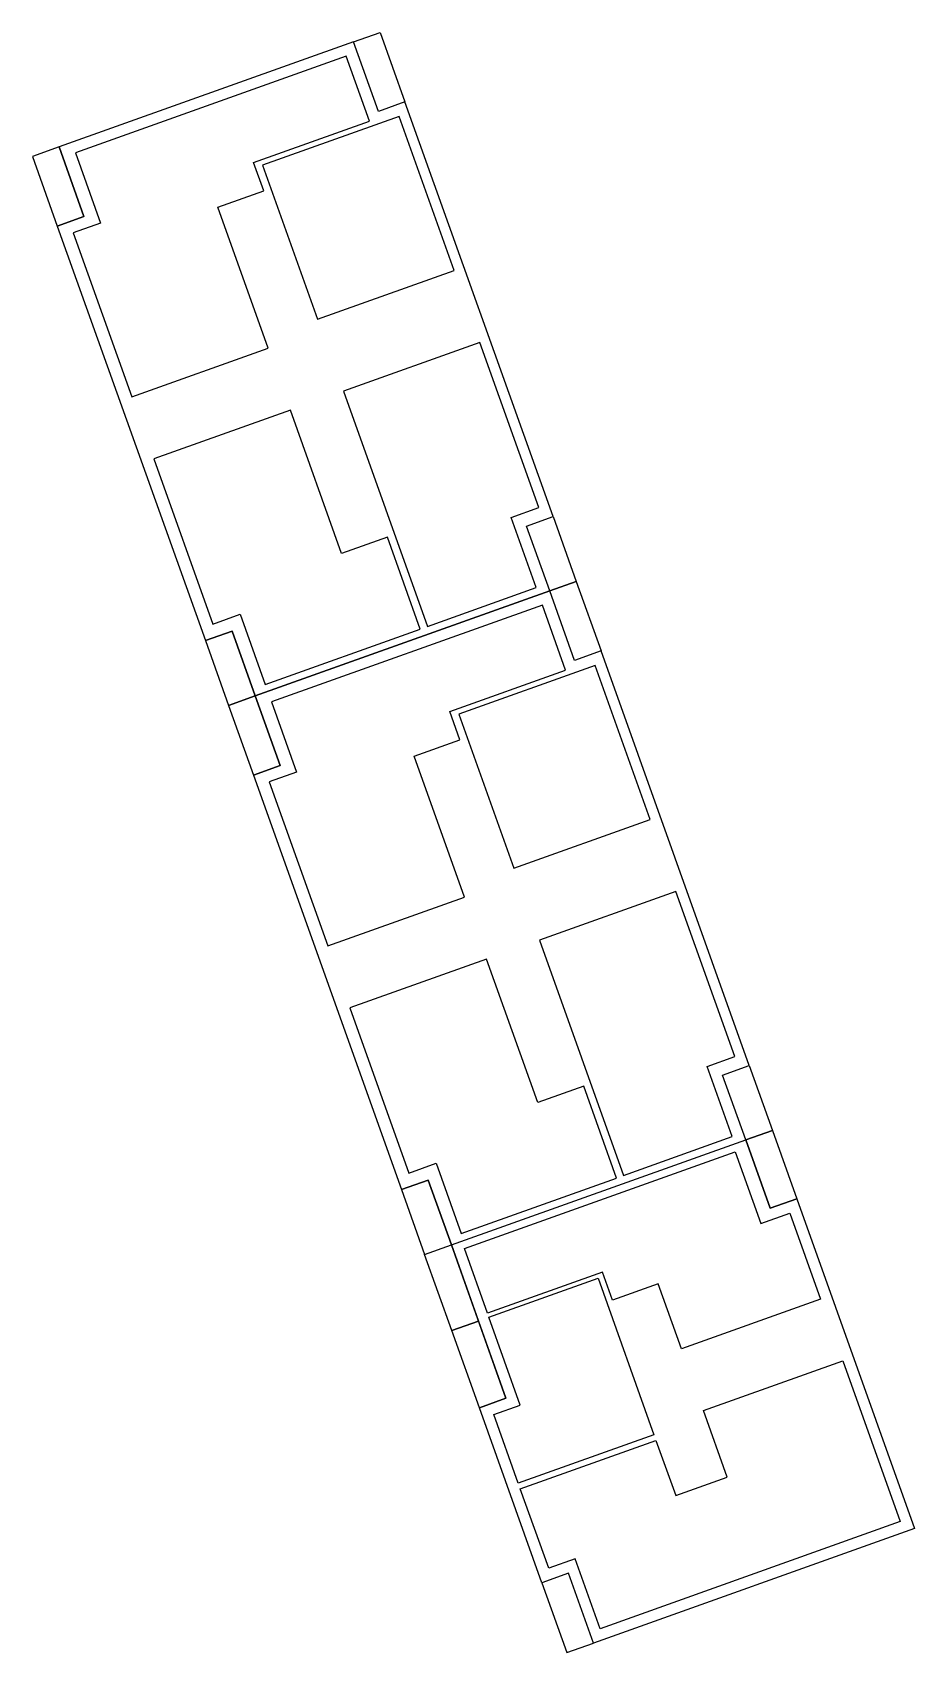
# Model space of a CAD drawing. Header units: millimetres. Extents: x 2243236 to 2245245, y 377909 to 380965.
# Drawn here: x 2245153.1 to 2245188.8, y 378696.3 to 378761.9 of the extents above; entities that cross this region are included whole.
import ezdxf

# ---------------------------------------------------------------- set-up
doc = ezdxf.new("R2010")
doc.units = ezdxf.units.MM
for name, color, linetype in [('планировка_квартир_1_тип_балконы', 6, 'Continuous'), ('планировка_квартир_1_тип_двухкомнатные', 2, 'Continuous'), ('планировка_квартир_1_тип_контур', 249, 'Continuous'), ('планировка_квартир_1_тип_однокомнатная', 5, 'Continuous'), ('планировка_квартир_1_тип_трехкомнатные', 1, 'Continuous'), ('планировка_квартир_тип_2_балконы', 6, 'Continuous'), ('планировка_квартир_тип_2_двухкомнатные', 2, 'Continuous'), ('планировка_квартир_тип_2_контур', 249, 'Continuous'), ('планировка_квартир_тип_2_однокомнатные', 5, 'Continuous'), ('планировка_квартир_тип_2_трехкомнатные', 1, 'Continuous')]:
    doc.layers.add(name, color=color, linetype=linetype)

msp = doc.modelspace()

# ---------------------------------------------------------------- linework, layer by layer
at = {"layer": 'планировка_квартир_1_тип_балконы'}
for points in [[(2245183.058, 378717.442), (2245184.048, 378714.67), (2245182.973, 378714.286), (2245181.983, 378717.058)], [(2245170.057, 378712.799), (2245171.149, 378709.715), (2245170.074, 378709.331), (2245168.973, 378712.413)], [(2245171.149, 378709.715), (2245172.265, 378706.591), (2245171.19, 378706.207), (2245170.074, 378709.331)], [(2245174.799, 378699.497), (2245173.723, 378699.112), (2245174.733, 378696.283), (2245175.81, 378696.666)]]:
    msp.add_lwpolyline(points, close=True, dxfattribs=at)
at = {"layer": 'планировка_квартир_1_тип_двухкомнатные'}
msp.add_lwpolyline([(2245181.553, 378716.575), (2245182.594, 378713.663), (2245183.769, 378714.082), (2245185.01, 378710.608), (2245179.372, 378708.594), (2245178.432, 378711.226), (2245176.588, 378710.567), (2245176.182, 378711.702), (2245171.518, 378710.036), (2245170.582, 378712.657)], close=True, dxfattribs=at)
at = {"layer": 'планировка_квартир_1_тип_контур'}
msp.add_lwpolyline([(2245181.983, 378717.058), (2245182.973, 378714.286), (2245184.048, 378714.67), (2245188.818, 378701.312), (2245175.81, 378696.666), (2245174.799, 378699.497), (2245173.723, 378699.112), (2245171.19, 378706.207), (2245172.265, 378706.59), (2245170.057, 378712.799), (2245181.983, 378717.058)], close=True, dxfattribs=at)
at = {"layer": 'планировка_квартир_1_тип_однокомнатная'}
msp.add_lwpolyline([(2245178.263, 378705.11), (2245172.766, 378703.147), (2245171.773, 378705.926), (2245172.849, 378706.31), (2245171.578, 378709.868), (2245175.999, 378711.448)], close=True, dxfattribs=at)
at = {"layer": 'планировка_квартир_1_тип_трехкомнатные'}
msp.add_lwpolyline([(2245185.905, 378708.102), (2245188.231, 378701.591), (2245176.084, 378697.252), (2245175.073, 378700.083), (2245173.997, 378699.699), (2245172.847, 378702.919), (2245178.344, 378704.882), (2245179.142, 378702.65), (2245181.229, 378703.396), (2245180.267, 378706.089)], close=True, dxfattribs=at)
at = {"layer": 'планировка_квартир_тип_2_балконы'}
for points in [[(2245166.096, 378761.548), (2245167.171, 378761.932), (2245168.177, 378759.116), (2245167.102, 378758.732), (2245166.096, 378761.548)], [(2245154.092, 378754.087), (2245155.175, 378754.474), (2245154.17, 378757.29), (2245153.086, 378756.903)], [(2245173.101, 378741.931), (2245174.176, 378742.315), (2245175.114, 378739.687), (2245174.039, 378739.303)], [(2245174.039, 378739.303), (2245175.114, 378739.687), (2245176.12, 378736.871), (2245175.045, 378736.487), (2245174.039, 378739.303)], [(2245160.091, 378737.286), (2245161.03, 378734.658), (2245162.114, 378735.044), (2245161.175, 378737.673)], [(2245162.035, 378731.842), (2245163.119, 378732.229), (2245162.113, 378735.045), (2245161.03, 378734.658)], [(2245181.044, 378719.686), (2245182.12, 378720.07), (2245183.058, 378717.442), (2245181.983, 378717.058)], [(2245168.035, 378715.041), (2245168.973, 378712.413), (2245170.057, 378712.799), (2245169.118, 378715.428)]]:
    msp.add_lwpolyline(points, close=True, dxfattribs=at)
at = {"layer": 'планировка_квартир_тип_2_двухкомнатные'}
for points in [[(2245169.085, 378737.861), (2245173.489, 378739.434), (2245172.475, 378742.274), (2245173.599, 378742.675), (2245171.209, 378749.369), (2245165.681, 378747.395)], [(2245158.003, 378744.653), (2245160.393, 378737.959), (2245161.502, 378738.355), (2245162.516, 378735.515), (2245168.794, 378737.757), (2245167.473, 378741.485), (2245165.611, 378740.82), (2245163.537, 378746.629)], [(2245177.029, 378715.616), (2245181.433, 378717.189), (2245180.419, 378720.029), (2245181.542, 378720.43), (2245179.152, 378727.124), (2245173.624, 378725.15)], [(2245165.946, 378722.408), (2245168.336, 378715.714), (2245169.445, 378716.11), (2245170.459, 378713.27), (2245176.738, 378715.512), (2245175.417, 378719.24), (2245173.555, 378718.575), (2245171.48, 378724.384)]]:
    msp.add_lwpolyline(points, close=True, dxfattribs=at)
at = {"layer": 'планировка_квартир_тип_2_контур'}
for points in [[(2245174.039, 378739.303), (2245173.101, 378741.931), (2245174.176, 378742.315), (2245168.177, 378759.116), (2245167.102, 378758.732), (2245166.096, 378761.548), (2245154.17, 378757.29), (2245154.17, 378757.29), (2245155.175, 378754.474), (2245154.092, 378754.087), (2245160.091, 378737.286), (2245161.175, 378737.673), (2245162.114, 378735.044), (2245174.039, 378739.303)], [(2245181.983, 378717.058), (2245181.044, 378719.686), (2245182.12, 378720.07), (2245176.12, 378736.871), (2245175.045, 378736.487), (2245174.039, 378739.303), (2245162.113, 378735.045), (2245162.113, 378735.045), (2245163.119, 378732.229), (2245162.035, 378731.842), (2245168.035, 378715.041), (2245169.118, 378715.428), (2245170.057, 378712.799), (2245181.983, 378717.058)]]:
    msp.add_lwpolyline(points, dxfattribs=at)
at = {"layer": 'планировка_квартир_тип_2_однокомнатные'}
for points in [[(2245164.64, 378750.31), (2245170.167, 378752.284), (2245167.938, 378758.528), (2245162.41, 378756.554)], [(2245172.583, 378728.065), (2245178.111, 378730.039), (2245175.881, 378736.283), (2245170.353, 378734.309)]]:
    msp.add_lwpolyline(points, close=True, dxfattribs=at)
at = {"layer": 'планировка_квартир_тип_2_трехкомнатные'}
for points in [[(2245154.825, 378757.052), (2245155.841, 378754.208), (2245154.736, 378753.814), (2245157.111, 378747.165), (2245162.64, 378749.139), (2245160.602, 378754.846), (2245162.456, 378755.508), (2245162.046, 378756.655), (2245166.741, 378758.331), (2245165.799, 378760.971)], [(2245162.768, 378734.807), (2245163.784, 378731.963), (2245162.68, 378731.569), (2245165.054, 378724.92), (2245170.584, 378726.894), (2245168.546, 378732.601), (2245170.399, 378733.263), (2245169.99, 378734.41), (2245174.685, 378736.086), (2245173.742, 378738.726)]]:
    msp.add_lwpolyline(points, close=True, dxfattribs=at)

doc.saveas('drawing.dxf')
